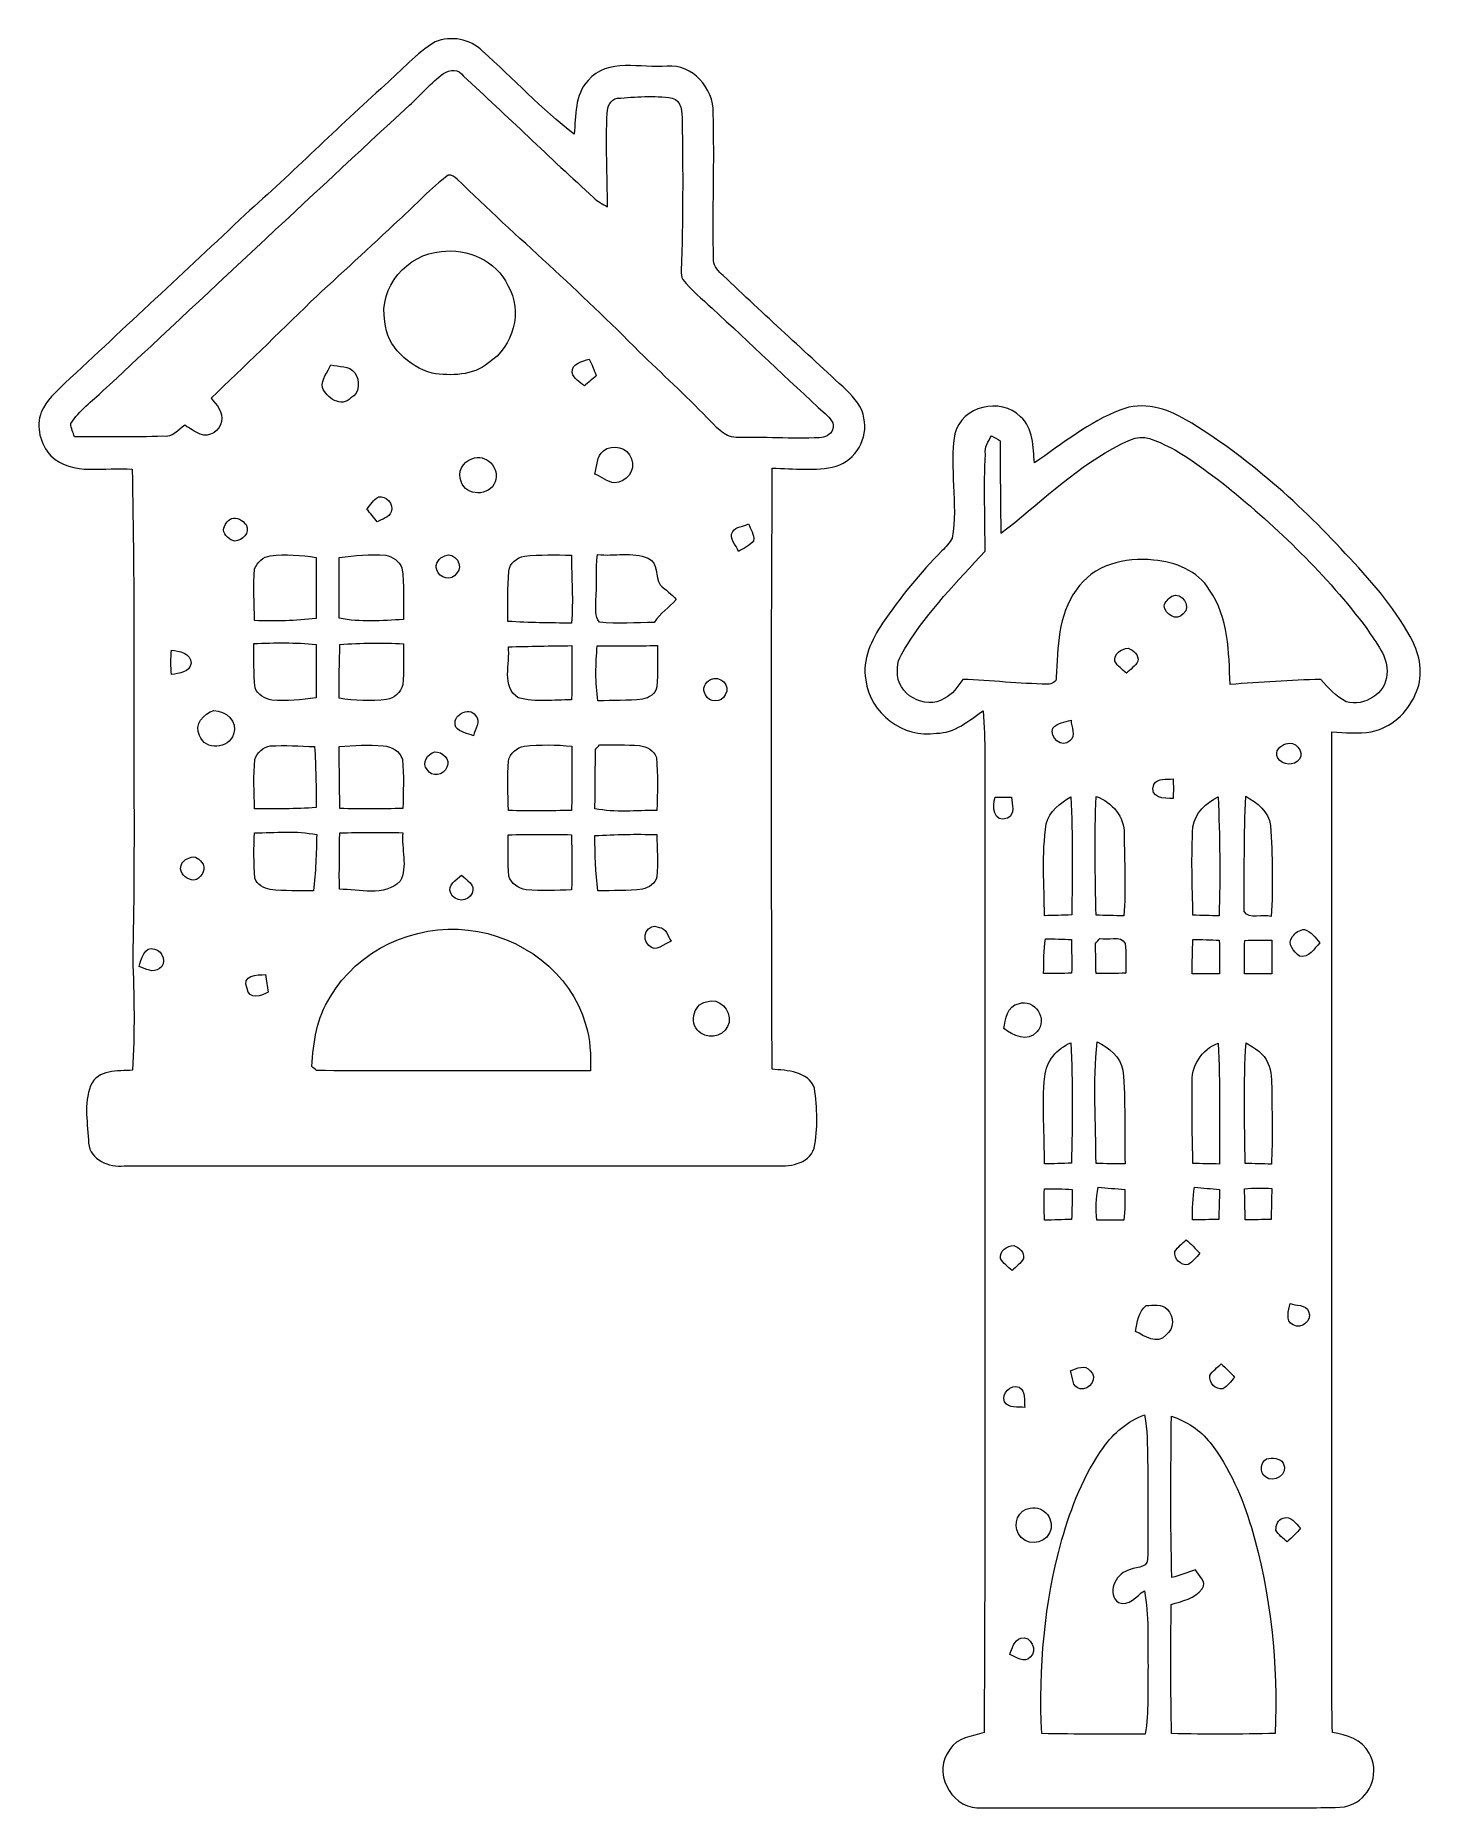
# Model space of a CAD drawing. Header units: centimetres. Extents: x -12.6 to 12.6, y -16.1 to 16.2.
import ezdxf

# ---------------------------------------------------------------- set-up
doc = ezdxf.new("R2010")
doc.units = ezdxf.units.CM
doc.header["$MEASUREMENT"] = 0
doc.layers.add('Layer 1', color=7, linetype='Continuous')

msp = doc.modelspace()

# ---------------------------------------------------------------- linework, layer by layer
at = {"layer": 'Layer 1', "color": 49, "lineweight": 9}
for points, knots in [([(-5.35979, 16.03448), (-5.06769, 16.15054), (-4.7195, 16.09234), (-4.49654, 15.86515), (-4.49654, 15.86515), (-3.93104, 15.37337), (-3.42657, 14.80928), (-2.82755, 14.35702), (-2.82755, 14.35702), (-2.79439, 14.68687), (-2.82508, 15.0721), (-2.57355, 15.33104), (-2.57355, 15.33104), (-2.22501, 15.74591), (-1.60482, 15.55188), (-1.1381, 15.59174), (-1.1381, 15.59174), (-0.67631, 15.63478), (-0.28155, 15.18852), (-0.29919, 14.74331), (-0.29919, 14.74331), (-0.27026, 13.84937), (-0.31225, 12.95438), (-0.29214, 12.06009), (-0.29214, 12.06009), (-0.29602, 11.93873), (-0.1916, 11.85971), (-0.11469, 11.7821), (-0.11469, 11.7821), (0.6258, 11.07548), (1.38639, 10.38967), (2.13463, 9.69118), (2.13463, 9.69118), (2.26904, 9.54901), (2.42215, 9.39309), (2.44472, 9.18953), (2.44472, 9.18953), (2.52445, 8.82335), (2.3015, 8.42646), (1.94202, 8.31323), (1.94202, 8.31323), (1.55925, 8.22116), (1.16626, 8.27478), (0.7782, 8.27901), (0.7782, 8.27901), (0.75386, 4.63375), (0.76338, 0.98815), (0.77326, -2.65676), (0.77326, -2.65676), (1.04137, -2.67228), (1.43472, -2.69344), (1.54514, -2.9993), (1.54514, -2.9993), (1.59065, -3.35702), (1.6164, -3.7359), (1.53738, -4.09115), (1.53738, -4.09115), (1.43966, -4.39912), (1.06818, -4.42452), (0.80184, -4.41218), (0.80184, -4.41218), (-3.13835, -4.41358), (-7.07852, -4.41112), (-11.0187, -4.41358), (-11.0187, -4.41358), (-11.28751, -4.44321), (-11.63888, -4.30493), (-11.66463, -4.0019), (-11.66463, -4.0019), (-11.67698, -3.65935), (-11.75883, -3.28223), (-11.629, -2.95415), (-11.629, -2.95415), (-11.49354, -2.65464), (-11.13653, -2.68992), (-10.86736, -2.67228), (-10.86736, -2.67228), (-10.82185, -1.99423), (-10.83702, -1.31407), (-10.86242, -0.63568), (-10.86242, -0.63568), (-10.81656, 1.23263), (-10.85183, 3.10235), (-10.8409, 4.97137), (-10.8409, 4.97137), (-10.83596, 6.0678), (-10.85289, 7.16424), (-10.87194, 8.26031), (-10.87194, 8.26031), (-11.36654, 8.31253), (-11.9518, 8.12344), (-12.3522, 8.50479), (-12.3522, 8.50479), (-12.54058, 8.71399), (-12.6316, 9.03255), (-12.52506, 9.30029), (-12.52506, 9.30029), (-12.43122, 9.5095), (-12.26153, 9.67072), (-12.09573, 9.82453), (-12.09573, 9.82453), (-11.00247, 10.84759), (-9.90321, 11.86465), (-8.8149, 12.89299), (-8.8149, 12.89299), (-7.94636, 13.65782), (-7.13215, 14.48155), (-6.26855, 15.25167), (-6.26855, 15.25167), (-5.9701, 15.51695), (-5.7041, 15.82564), (-5.35979, 16.03448), (-5.35979, 16.03448), (-5.35979, 16.03448), (-5.35979, 16.03448), (-5.35979, 16.03448)], [0, 0, 0, 0, 0.03333333, 0.03333333, 0.03333333, 0.03333333, 0.06666667, 0.06666667, 0.06666667, 0.06666667, 0.1, 0.1, 0.1, 0.1, 0.13333333, 0.13333333, 0.13333333, 0.13333333, 0.16666667, 0.16666667, 0.16666667, 0.16666667, 0.2, 0.2, 0.2, 0.2, 0.23333333, 0.23333333, 0.23333333, 0.23333333, 0.26666667, 0.26666667, 0.26666667, 0.26666667, 0.3, 0.3, 0.3, 0.3, 0.33333333, 0.33333333, 0.33333333, 0.33333333, 0.36666667, 0.36666667, 0.36666667, 0.36666667, 0.4, 0.4, 0.4, 0.4, 0.43333333, 0.43333333, 0.43333333, 0.43333333, 0.46666667, 0.46666667, 0.46666667, 0.46666667, 0.5, 0.5, 0.5, 0.5, 0.53333333, 0.53333333, 0.53333333, 0.53333333, 0.56666667, 0.56666667, 0.56666667, 0.56666667, 0.6, 0.6, 0.6, 0.6, 0.63333333, 0.63333333, 0.63333333, 0.63333333, 0.66666667, 0.66666667, 0.66666667, 0.66666667, 0.7, 0.7, 0.7, 0.7, 0.73333333, 0.73333333, 0.73333333, 0.73333333, 0.76666667, 0.76666667, 0.76666667, 0.76666667, 0.8, 0.8, 0.8, 0.8, 0.83333333, 0.83333333, 0.83333333, 0.83333333, 0.86666667, 0.86666667, 0.86666667, 0.86666667, 0.9, 0.9, 0.9, 0.9, 0.93333333, 0.93333333, 0.93333333, 0.93333333, 1, 1, 1, 1]), ([(-5.20492, 15.45804), (-5.43599, 15.29294), (-5.61626, 15.06893), (-5.82687, 14.88019), (-5.82687, 14.88019), (-7.692, 13.15934), (-9.53985, 11.41944), (-11.39723, 9.69048), (-11.39723, 9.69048), (-11.60043, 9.4975), (-11.83855, 9.32994), (-11.9899, 9.09005), (-11.9899, 9.09005), (-11.98178, 9.00574), (-11.94756, 8.92707), (-11.92005, 8.84768), (-11.92005, 8.84768), (-11.38418, 8.85686), (-10.84795, 8.83393), (-10.31244, 8.86145), (-10.31244, 8.86145), (-10.13958, 8.82581), (-10.03798, 8.97751), (-9.91486, 9.06042), (-9.91486, 9.06042), (-9.82277, 9.00432), (-9.73459, 8.94047), (-9.63616, 8.89567), (-9.63616, 8.89567), (-9.46118, 8.83393), (-9.27527, 8.95705), (-9.24563, 9.13027), (-9.24563, 9.13027), (-9.20612, 9.29713), (-9.33806, 9.4333), (-9.43437, 9.55148), (-9.43437, 9.55148), (-8.82795, 10.13604), (-8.2194, 10.71882), (-7.61898, 11.30937), (-7.61898, 11.30937), (-7.08311, 11.80855), (-6.54089, 12.30103), (-6.00784, 12.80304), (-6.00784, 12.80304), (-5.70939, 13.07044), (-5.44305, 13.37454), (-5.11849, 13.61195), (-5.11849, 13.61195), (-5.0557, 13.61619), (-5.00348, 13.57527), (-4.95798, 13.53681), (-4.95798, 13.53681), (-3.86648, 12.4753), (-2.70796, 11.484), (-1.64257, 10.39497), (-1.64257, 10.39497), (-1.23088, 9.99528), (-0.80402, 9.61145), (-0.40891, 9.19447), (-0.40891, 9.19447), (-0.25298, 9.05795), (-0.11398, 8.83993), (0.11745, 8.83675), (0.11745, 8.83675), (0.62263, 8.85228), (1.12816, 8.80676), (1.63298, 8.83393), (1.63298, 8.83393), (1.73141, 8.83781), (1.83971, 8.87874), (1.87499, 8.97962), (1.87499, 8.97962), (1.92932, 9.09252), (1.81643, 9.19447), (1.74587, 9.26714), (1.74587, 9.26714), (1.04772, 9.89756), (0.37533, 10.55514), (-0.3193, 11.18908), (-0.3193, 11.18908), (-0.49675, 11.3637), (-0.70206, 11.51187), (-0.84953, 11.71401), (-0.84953, 11.71401), (-0.88128, 11.76022), (-0.8774, 11.81843), (-0.87881, 11.87135), (-0.87881, 11.87135), (-0.84917, 12.78116), (-0.84706, 13.69204), (-0.86328, 14.6022), (-0.86328, 14.6022), (-0.86822, 14.74367), (-0.86364, 14.97121), (-1.04426, 15.01107), (-1.04426, 15.01107), (-1.37305, 15.06364), (-1.71313, 15.03083), (-2.04297, 15.0079), (-2.04297, 15.0079), (-2.16786, 14.98955), (-2.2236, 14.85585), (-2.22783, 14.74331), (-2.22783, 14.74331), (-2.25358, 14.17428), (-2.22571, 13.60419), (-2.21901, 13.03481), (-2.21901, 13.03481), (-2.30931, 13.07926), (-2.3975, 13.13006), (-2.47125, 13.1992), (-2.47125, 13.1992), (-3.27205, 13.92628), (-4.04675, 14.68228), (-4.84438, 15.41253), (-4.84438, 15.41253), (-4.92764, 15.54377), (-5.09237, 15.54094), (-5.20492, 15.45804), (-5.20492, 15.45804), (-5.20492, 15.45804), (-5.20492, 15.45804), (-5.20492, 15.45804)], [0, 0, 0, 0, 0.03125, 0.03125, 0.03125, 0.03125, 0.0625, 0.0625, 0.0625, 0.0625, 0.09375, 0.09375, 0.09375, 0.09375, 0.125, 0.125, 0.125, 0.125, 0.15625, 0.15625, 0.15625, 0.15625, 0.1875, 0.1875, 0.1875, 0.1875, 0.21875, 0.21875, 0.21875, 0.21875, 0.25, 0.25, 0.25, 0.25, 0.28125, 0.28125, 0.28125, 0.28125, 0.3125, 0.3125, 0.3125, 0.3125, 0.34375, 0.34375, 0.34375, 0.34375, 0.375, 0.375, 0.375, 0.375, 0.40625, 0.40625, 0.40625, 0.40625, 0.4375, 0.4375, 0.4375, 0.4375, 0.46875, 0.46875, 0.46875, 0.46875, 0.5, 0.5, 0.5, 0.5, 0.53125, 0.53125, 0.53125, 0.53125, 0.5625, 0.5625, 0.5625, 0.5625, 0.59375, 0.59375, 0.59375, 0.59375, 0.625, 0.625, 0.625, 0.625, 0.65625, 0.65625, 0.65625, 0.65625, 0.6875, 0.6875, 0.6875, 0.6875, 0.71875, 0.71875, 0.71875, 0.71875, 0.75, 0.75, 0.75, 0.75, 0.78125, 0.78125, 0.78125, 0.78125, 0.8125, 0.8125, 0.8125, 0.8125, 0.84375, 0.84375, 0.84375, 0.84375, 0.875, 0.875, 0.875, 0.875, 0.90625, 0.90625, 0.90625, 0.90625, 0.9375, 0.9375, 0.9375, 0.9375, 1, 1, 1, 1]), ([(-5.25149, 12.2206), (-5.8632, 12.17474), (-6.39096, 11.56831), (-6.27419, 10.94884), (-6.27419, 10.94884), (-6.24385, 10.48458), (-5.83463, 10.13392), (-5.41447, 10.00657), (-5.41447, 10.00657), (-5.06663, 9.95365), (-4.67364, 9.96), (-4.38648, 10.19424), (-4.38648, 10.19424), (-3.93598, 10.48705), (-3.75712, 11.1344), (-4.03264, 11.60394), (-4.03264, 11.60394), (-4.24712, 12.05021), (-4.771, 12.28692), (-5.25149, 12.2206), (-5.25149, 12.2206), (-5.25149, 12.2206), (-5.25149, 12.2206), (-5.25149, 12.2206)], [0, 0, 0, 0, 0.14285714, 0.14285714, 0.14285714, 0.14285714, 0.28571429, 0.28571429, 0.28571429, 0.28571429, 0.42857143, 0.42857143, 0.42857143, 0.42857143, 0.57142857, 0.57142857, 0.57142857, 0.57142857, 0.71428571, 0.71428571, 0.71428571, 0.71428571, 1, 1, 1, 1]), ([(-7.25526, 10.15932), (-7.30995, 10.02631), (-7.43518, 9.89862), (-7.40978, 9.7448), (-7.40978, 9.7448), (-7.33499, 9.55924), (-7.06371, 9.37086), (-6.88979, 9.55676), (-6.88979, 9.55676), (-6.72716, 9.63685), (-6.72151, 9.87991), (-6.82135, 10.01327), (-6.82135, 10.01327), (-6.91413, 10.15367), (-7.11874, 10.11734), (-7.25526, 10.15932), (-7.25526, 10.15932), (-7.25526, 10.15932), (-7.25526, 10.15932), (-7.25526, 10.15932)], [0, 0, 0, 0, 0.16666667, 0.16666667, 0.16666667, 0.16666667, 0.33333333, 0.33333333, 0.33333333, 0.33333333, 0.5, 0.5, 0.5, 0.5, 0.66666667, 0.66666667, 0.66666667, 0.66666667, 1, 1, 1, 1]), ([(-2.86636, 10.01891), (-2.83249, 9.90779), (-2.72736, 9.84429), (-2.64199, 9.77514), (-2.64199, 9.77514), (-2.58801, 9.82135), (-2.48006, 9.91343), (-2.42609, 9.95965), (-2.42609, 9.95965), (-2.46348, 10.06372), (-2.50758, 10.16496), (-2.55556, 10.26444), (-2.55556, 10.26444), (-2.6681, 10.22211), (-2.87694, 10.18401), (-2.86636, 10.01891), (-2.86636, 10.01891), (-2.86636, 10.01891), (-2.86636, 10.01891), (-2.86636, 10.01891)], [0, 0, 0, 0, 0.16666667, 0.16666667, 0.16666667, 0.16666667, 0.33333333, 0.33333333, 0.33333333, 0.33333333, 0.5, 0.5, 0.5, 0.5, 0.66666667, 0.66666667, 0.66666667, 0.66666667, 1, 1, 1, 1]), ([(4.10101, 8.90131), (4.22061, 9.41214), (4.93816, 9.57581), (5.29235, 9.21599), (5.29235, 9.21599), (5.53576, 9.01209), (5.51671, 8.65825), (5.54987, 8.37461), (5.54987, 8.37461), (6.0547, 8.72069), (6.53977, 9.12074), (7.11762, 9.34017), (7.11762, 9.34017), (7.51731, 9.5028), (7.95335, 9.36804), (8.30577, 9.15884), (8.30577, 9.15884), (9.42761, 8.4875), (10.40974, 7.60274), (11.28851, 6.6393), (11.28851, 6.6393), (11.72736, 6.17575), (12.14505, 5.68116), (12.44139, 5.11212), (12.44139, 5.11212), (12.57897, 4.81756), (12.62906, 4.45913), (12.47808, 4.15963), (12.47808, 4.15963), (12.33696, 3.8259), (12.03534, 3.55497), (11.67762, 3.48229), (11.67762, 3.48229), (11.43915, 3.45266), (11.19961, 3.46536), (10.96148, 3.483), (10.96148, 3.483), (10.95937, -1.98295), (10.96184, -7.44854), (10.96043, -12.91447), (10.96043, -12.91447), (10.96148, -13.51596), (10.95443, -14.11745), (10.97171, -14.71893), (10.97171, -14.71893), (11.22219, -14.7655), (11.51781, -14.84487), (11.63776, -15.09605), (11.63776, -15.09605), (11.8339, -15.41073), (11.68574, -15.87252), (11.34883, -16.01857), (11.34883, -16.01857), (11.14281, -16.12193), (10.8994, -16.07254), (10.67891, -16.09265), (10.67891, -16.09265), (8.6201, -16.08453), (6.56129, -16.09334), (4.50282, -16.08947), (4.50282, -16.08947), (4.01387, -16.06584), (3.68509, -15.42167), (4.01106, -15.03079), (4.01106, -15.03079), (4.14016, -14.81065), (4.41322, -14.79302), (4.63265, -14.7214), (4.63265, -14.7214), (4.6644, -9.07484), (4.63582, -3.42722), (4.64711, 2.2197), (4.64711, 2.2197), (4.64535, 2.76898), (4.66017, 3.31896), (4.61466, 3.86682), (4.61466, 3.86682), (4.35607, 3.68902), (4.09925, 3.45513), (3.76341, 3.45866), (3.76341, 3.45866), (3.16157, 3.35141), (2.54668, 3.8259), (2.47753, 4.42774), (2.47753, 4.42774), (2.40874, 4.79957), (2.58548, 5.15622), (2.7848, 5.45679), (2.7848, 5.45679), (3.10265, 5.92845), (3.46637, 6.36978), (3.86571, 6.77512), (3.86571, 6.77512), (3.93062, 6.84956), (4.01211, 6.91517), (4.05268, 7.0076), (4.05268, 7.0076), (4.1624, 7.63343), (3.9906, 8.2769), (4.10101, 8.90131), (4.10101, 8.90131), (4.10101, 8.90131), (4.10101, 8.90131), (4.10101, 8.90131)], [0, 0, 0, 0, 0.03703704, 0.03703704, 0.03703704, 0.03703704, 0.07407407, 0.07407407, 0.07407407, 0.07407407, 0.11111111, 0.11111111, 0.11111111, 0.11111111, 0.14814815, 0.14814815, 0.14814815, 0.14814815, 0.18518519, 0.18518519, 0.18518519, 0.18518519, 0.22222222, 0.22222222, 0.22222222, 0.22222222, 0.25925926, 0.25925926, 0.25925926, 0.25925926, 0.2962963, 0.2962963, 0.2962963, 0.2962963, 0.33333333, 0.33333333, 0.33333333, 0.33333333, 0.37037037, 0.37037037, 0.37037037, 0.37037037, 0.40740741, 0.40740741, 0.40740741, 0.40740741, 0.44444444, 0.44444444, 0.44444444, 0.44444444, 0.48148148, 0.48148148, 0.48148148, 0.48148148, 0.51851852, 0.51851852, 0.51851852, 0.51851852, 0.55555556, 0.55555556, 0.55555556, 0.55555556, 0.59259259, 0.59259259, 0.59259259, 0.59259259, 0.62962963, 0.62962963, 0.62962963, 0.62962963, 0.66666667, 0.66666667, 0.66666667, 0.66666667, 0.7037037, 0.7037037, 0.7037037, 0.7037037, 0.74074074, 0.74074074, 0.74074074, 0.74074074, 0.77777778, 0.77777778, 0.77777778, 0.77777778, 0.81481481, 0.81481481, 0.81481481, 0.81481481, 0.85185185, 0.85185185, 0.85185185, 0.85185185, 0.88888889, 0.88888889, 0.88888889, 0.88888889, 0.92592593, 0.92592593, 0.92592593, 0.92592593, 1, 1, 1, 1]), ([(-2.29697, 8.59721), (-2.42008, 8.49456), (-2.41268, 8.31112), (-2.45008, 8.17142), (-2.45008, 8.17142), (-2.33225, 8.11638), (-2.22324, 8.02889), (-2.09166, 8.00949), (-2.09166, 8.00949), (-1.88175, 8.02113), (-1.69619, 8.23421), (-1.78756, 8.4494), (-1.78756, 8.4494), (-1.84189, 8.66248), (-2.13434, 8.72174), (-2.29697, 8.59721), (-2.29697, 8.59721), (-2.29697, 8.59721), (-2.29697, 8.59721), (-2.29697, 8.59721)], [0, 0, 0, 0, 0.16666667, 0.16666667, 0.16666667, 0.16666667, 0.33333333, 0.33333333, 0.33333333, 0.33333333, 0.5, 0.5, 0.5, 0.5, 0.66666667, 0.66666667, 0.66666667, 0.66666667, 1, 1, 1, 1]), ([(4.76882, 8.86745), (4.70603, 8.76725), (4.63582, 8.66248), (4.65523, 8.53442), (4.65523, 8.53442), (4.62489, 7.94599), (4.65205, 7.3565), (4.64888, 6.76736), (4.64888, 6.76736), (4.1437, 6.22232), (3.62194, 5.68292), (3.22295, 5.05251), (3.22295, 5.05251), (3.14428, 4.90646), (3.02822, 4.76323), (3.05856, 4.58402), (3.05856, 4.58402), (3.02222, 4.1695), (3.56303, 3.8707), (3.90663, 4.08731), (3.90663, 4.08731), (4.0615, 4.15716), (4.14863, 4.30532), (4.24283, 4.43726), (4.24283, 4.43726), (4.75859, 4.41821), (5.27153, 4.35648), (5.78765, 4.35119), (5.78765, 4.35119), (5.86067, 4.34907), (5.9538, 4.38893), (5.94534, 4.47607), (5.94534, 4.47607), (5.97532, 5.01511), (5.97356, 5.60566), (6.30799, 6.06251), (6.30799, 6.06251), (6.60856, 6.51654), (7.20052, 6.67317), (7.71769, 6.60544), (7.71769, 6.60544), (8.10645, 6.57369), (8.52732, 6.41282), (8.73369, 6.06145), (8.73369, 6.06145), (9.08435, 5.56509), (9.08506, 4.92762), (9.10974, 4.34625), (9.10974, 4.34625), (9.65938, 4.38011), (10.20936, 4.4288), (10.7604, 4.4362), (10.7604, 4.4362), (10.89587, 4.28345), (11.03557, 4.12294), (11.22183, 4.03051), (11.22183, 4.03051), (11.55027, 3.9342), (11.94397, 4.18079), (11.96373, 4.52722), (11.96373, 4.52722), (11.99406, 4.85072), (11.75876, 5.10789), (11.59684, 5.36013), (11.59684, 5.36013), (10.8687, 6.33662), (9.98075, 7.18364), (9.04131, 7.95375), (9.04131, 7.95375), (8.60458, 8.28219), (8.16819, 8.64026), (7.64396, 8.8184), (7.64396, 8.8184), (7.40654, 8.89708), (7.1783, 8.73904), (6.97615, 8.63672), (6.97615, 8.63672), (6.2205, 8.22857), (5.6162, 7.6105), (4.93886, 7.0965), (4.93886, 7.0965), (4.92263, 7.65707), (4.92898, 8.21763), (4.9265, 8.77819), (4.9265, 8.77819), (4.8736, 8.80783), (4.82102, 8.83781), (4.76882, 8.86745), (4.76882, 8.86745), (4.76882, 8.86745), (4.76882, 8.86745), (4.76882, 8.86745)], [0, 0, 0, 0, 0.04166667, 0.04166667, 0.04166667, 0.04166667, 0.08333333, 0.08333333, 0.08333333, 0.08333333, 0.125, 0.125, 0.125, 0.125, 0.16666667, 0.16666667, 0.16666667, 0.16666667, 0.20833333, 0.20833333, 0.20833333, 0.20833333, 0.25, 0.25, 0.25, 0.25, 0.29166667, 0.29166667, 0.29166667, 0.29166667, 0.33333333, 0.33333333, 0.33333333, 0.33333333, 0.375, 0.375, 0.375, 0.375, 0.41666667, 0.41666667, 0.41666667, 0.41666667, 0.45833333, 0.45833333, 0.45833333, 0.45833333, 0.5, 0.5, 0.5, 0.5, 0.54166667, 0.54166667, 0.54166667, 0.54166667, 0.58333333, 0.58333333, 0.58333333, 0.58333333, 0.625, 0.625, 0.625, 0.625, 0.66666667, 0.66666667, 0.66666667, 0.66666667, 0.70833333, 0.70833333, 0.70833333, 0.70833333, 0.75, 0.75, 0.75, 0.75, 0.79166667, 0.79166667, 0.79166667, 0.79166667, 0.83333333, 0.83333333, 0.83333333, 0.83333333, 0.875, 0.875, 0.875, 0.875, 0.91666667, 0.91666667, 0.91666667, 0.91666667, 1, 1, 1, 1]), ([(-4.68881, 8.45187), (-4.84438, 8.40425), (-4.96856, 8.18941), (-4.88213, 8.03912), (-4.88213, 8.03912), (-4.80593, 7.75972), (-4.3579, 7.76537), (-4.26652, 8.02889), (-4.26652, 8.02889), (-4.17092, 8.28006), (-4.43163, 8.55524), (-4.68881, 8.45187), (-4.68881, 8.45187), (-4.68881, 8.45187), (-4.68881, 8.45187), (-4.68881, 8.45187)], [0, 0, 0, 0, 0.2, 0.2, 0.2, 0.2, 0.4, 0.4, 0.4, 0.4, 0.6, 0.6, 0.6, 0.6, 1, 1, 1, 1]), ([(-6.59839, 7.53042), (-6.55183, 7.47397), (-6.45869, 7.36109), (-6.41177, 7.30499), (-6.41177, 7.30499), (-6.3197, 7.3505), (-6.1987, 7.38014), (-6.15742, 7.48632), (-6.15742, 7.48632), (-6.1098, 7.62532), (-6.24597, 7.78265), (-6.39061, 7.7562), (-6.39061, 7.7562), (-6.48409, 7.70787), (-6.53807, 7.61226), (-6.59839, 7.53042), (-6.59839, 7.53042), (-6.59839, 7.53042), (-6.59839, 7.53042), (-6.59839, 7.53042)], [0, 0, 0, 0, 0.16666667, 0.16666667, 0.16666667, 0.16666667, 0.33333333, 0.33333333, 0.33333333, 0.33333333, 0.5, 0.5, 0.5, 0.5, 0.66666667, 0.66666667, 0.66666667, 0.66666667, 1, 1, 1, 1]), ([(-9.06606, 7.36109), (-9.14933, 7.32934), (-9.19484, 7.24114), (-9.21071, 7.15824), (-9.21071, 7.15824), (-9.19378, 7.05523), (-9.10523, 6.97056), (-9.00363, 6.9508), (-9.00363, 6.9508), (-8.86675, 6.97056), (-8.71893, 7.0905), (-8.79973, 7.25349), (-8.79973, 7.25349), (-8.86146, 7.33004), (-8.96553, 7.3946), (-9.06606, 7.36109), (-9.06606, 7.36109), (-9.06606, 7.36109), (-9.06606, 7.36109), (-9.06606, 7.36109)], [0, 0, 0, 0, 0.16666667, 0.16666667, 0.16666667, 0.16666667, 0.33333333, 0.33333333, 0.33333333, 0.33333333, 0.5, 0.5, 0.5, 0.5, 0.66666667, 0.66666667, 0.66666667, 0.66666667, 1, 1, 1, 1]), ([(0.05642, 7.12472), (-0.02685, 7.00231), (0.12909, 6.87954), (0.16084, 6.76489), (0.16084, 6.76489), (0.2575, 6.82063), (0.36827, 6.86614), (0.4353, 6.95962), (0.4353, 6.95962), (0.45576, 7.06934), (0.38133, 7.16988), (0.34569, 7.26901), (0.34569, 7.26901), (0.25891, 7.21574), (0.11991, 7.21856), (0.05642, 7.12472), (0.05642, 7.12472), (0.05642, 7.12472), (0.05642, 7.12472), (0.05642, 7.12472)], [0, 0, 0, 0, 0.16666667, 0.16666667, 0.16666667, 0.16666667, 0.33333333, 0.33333333, 0.33333333, 0.33333333, 0.5, 0.5, 0.5, 0.5, 0.66666667, 0.66666667, 0.66666667, 0.66666667, 1, 1, 1, 1]), ([(-8.3577, 6.68552), (-8.48716, 6.66823), (-8.59335, 6.56381), (-8.6445, 6.44845), (-8.6445, 6.44845), (-8.6706, 6.13518), (-8.65225, 5.8198), (-8.6438, 5.50547), (-8.6438, 5.50547), (-8.27021, 5.49807), (-7.89485, 5.49665), (-7.52373, 5.54675), (-7.52373, 5.54675), (-7.52302, 5.91611), (-7.52302, 6.28547), (-7.52267, 6.65482), (-7.52267, 6.65482), (-7.79819, 6.69998), (-8.08006, 6.71691), (-8.3577, 6.68552), (-8.3577, 6.68552), (-8.3577, 6.68552), (-8.3577, 6.68552), (-8.3577, 6.68552)], [0, 0, 0, 0, 0.14285714, 0.14285714, 0.14285714, 0.14285714, 0.28571429, 0.28571429, 0.28571429, 0.28571429, 0.42857143, 0.42857143, 0.42857143, 0.42857143, 0.57142857, 0.57142857, 0.57142857, 0.57142857, 0.71428571, 0.71428571, 0.71428571, 0.71428571, 1, 1, 1, 1]), ([(-7.10322, 6.65306), (-7.10322, 6.28547), (-7.10286, 5.91787), (-7.10357, 5.54992), (-7.10357, 5.54992), (-6.71975, 5.47126), (-6.32287, 5.50477), (-5.93446, 5.52629), (-5.93446, 5.52629), (-5.93835, 5.83956), (-5.9193, 6.15529), (-5.96163, 6.46609), (-5.96163, 6.46609), (-6.01066, 6.58533), (-6.13343, 6.66964), (-6.25796, 6.69504), (-6.25796, 6.69504), (-6.54018, 6.71585), (-6.82346, 6.69292), (-7.10322, 6.65306), (-7.10322, 6.65306), (-7.10322, 6.65306), (-7.10322, 6.65306), (-7.10322, 6.65306)], [0, 0, 0, 0, 0.14285714, 0.14285714, 0.14285714, 0.14285714, 0.28571429, 0.28571429, 0.28571429, 0.28571429, 0.42857143, 0.42857143, 0.42857143, 0.42857143, 0.57142857, 0.57142857, 0.57142857, 0.57142857, 0.71428571, 0.71428571, 0.71428571, 0.71428571, 1, 1, 1, 1]), ([(-5.1834, 6.68728), (-5.28112, 6.64671), (-5.37037, 6.53947), (-5.32839, 6.42869), (-5.32839, 6.42869), (-5.28853, 6.2703), (-5.05392, 6.21879), (-4.96644, 6.36555), (-4.96644, 6.36555), (-4.82321, 6.50454), (-5.0049, 6.76172), (-5.1834, 6.68728), (-5.1834, 6.68728), (-5.1834, 6.68728), (-5.1834, 6.68728), (-5.1834, 6.68728)], [0, 0, 0, 0, 0.2, 0.2, 0.2, 0.2, 0.4, 0.4, 0.4, 0.4, 0.6, 0.6, 0.6, 0.6, 1, 1, 1, 1]), ([(-3.7349, 6.67952), (-3.87071, 6.65482), (-3.99736, 6.54864), (-4.01712, 6.40717), (-4.01712, 6.40717), (-4.04569, 6.10308), (-4.03405, 5.79652), (-4.03511, 5.49136), (-4.03511, 5.49136), (-3.64988, 5.46702), (-3.26358, 5.46244), (-2.87729, 5.46067), (-2.87729, 5.46067), (-2.83955, 5.8706), (-2.87941, 6.2837), (-2.8787, 6.69434), (-2.8787, 6.69434), (-3.1641, 6.70351), (-3.45091, 6.70915), (-3.7349, 6.67952), (-3.7349, 6.67952), (-3.7349, 6.67952), (-3.7349, 6.67952), (-3.7349, 6.67952)], [0, 0, 0, 0, 0.14285714, 0.14285714, 0.14285714, 0.14285714, 0.28571429, 0.28571429, 0.28571429, 0.28571429, 0.42857143, 0.42857143, 0.42857143, 0.42857143, 0.57142857, 0.57142857, 0.57142857, 0.57142857, 0.71428571, 0.71428571, 0.71428571, 0.71428571, 1, 1, 1, 1]), ([(-2.40175, 6.70739), (-2.44338, 6.42975), (-2.40386, 6.14718), (-2.4342, 5.86813), (-2.4342, 5.86813), (-2.43315, 5.7369), (-2.45325, 5.58661), (-2.36788, 5.47514), (-2.36788, 5.47514), (-2.03803, 5.43562), (-1.70254, 5.47372), (-1.37093, 5.47443), (-1.37093, 5.47443), (-1.2651, 5.63918), (-1.1, 5.74819), (-0.96912, 5.89036), (-0.96912, 5.89036), (-1.05766, 5.98878), (-1.16526, 6.06604), (-1.26191, 6.15459), (-1.26191, 6.15459), (-1.36211, 6.30487), (-1.28909, 6.55534), (-1.48276, 6.6393), (-1.48276, 6.6393), (-1.76781, 6.76771), (-2.10083, 6.67387), (-2.40175, 6.70739), (-2.40175, 6.70739), (-2.40175, 6.70739), (-2.40175, 6.70739), (-2.40175, 6.70739)], [0, 0, 0, 0, 0.11111111, 0.11111111, 0.11111111, 0.11111111, 0.22222222, 0.22222222, 0.22222222, 0.22222222, 0.33333333, 0.33333333, 0.33333333, 0.33333333, 0.44444444, 0.44444444, 0.44444444, 0.44444444, 0.55555556, 0.55555556, 0.55555556, 0.55555556, 0.66666667, 0.66666667, 0.66666667, 0.66666667, 0.77777778, 0.77777778, 0.77777778, 0.77777778, 1, 1, 1, 1]), ([(8.04578, 5.94927), (7.98263, 5.90905), (7.92829, 5.84873), (7.90749, 5.77535), (7.90749, 5.77535), (7.91595, 5.61836), (8.13996, 5.48678), (8.25674, 5.6293), (8.25674, 5.6293), (8.41584, 5.75524), (8.23521, 6.04134), (8.04578, 5.94927), (8.04578, 5.94927), (8.04578, 5.94927), (8.04578, 5.94927), (8.04578, 5.94927)], [0, 0, 0, 0, 0.2, 0.2, 0.2, 0.2, 0.4, 0.4, 0.4, 0.4, 0.6, 0.6, 0.6, 0.6, 1, 1, 1, 1]), ([(-10.15757, 4.96996), (-10.17027, 4.82144), (-10.16886, 4.67185), (-10.15474, 4.52334), (-10.15474, 4.52334), (-10.02104, 4.54732), (-9.82031, 4.55968), (-9.79985, 4.73183), (-9.79985, 4.73183), (-9.79844, 4.91174), (-10.02245, 4.95585), (-10.15757, 4.96996), (-10.15757, 4.96996), (-10.15757, 4.96996), (-10.15757, 4.96996), (-10.15757, 4.96996)], [0, 0, 0, 0, 0.2, 0.2, 0.2, 0.2, 0.4, 0.4, 0.4, 0.4, 0.6, 0.6, 0.6, 0.6, 1, 1, 1, 1]), ([(-8.65685, 5.0899), (-8.65579, 4.82038), (-8.66214, 4.55015), (-8.63391, 4.28134), (-8.63391, 4.28134), (-8.58735, 4.15751), (-8.45823, 4.07955), (-8.33124, 4.06191), (-8.33124, 4.06191), (-8.06171, 4.03968), (-7.79008, 4.06191), (-7.52338, 4.10318), (-7.52338, 4.10318), (-7.52267, 4.42562), (-7.52232, 4.74735), (-7.52373, 5.06944), (-7.52373, 5.06944), (-7.89979, 5.11283), (-8.27938, 5.10296), (-8.65685, 5.0899), (-8.65685, 5.0899), (-8.65685, 5.0899), (-8.65685, 5.0899), (-8.65685, 5.0899)], [0, 0, 0, 0, 0.14285714, 0.14285714, 0.14285714, 0.14285714, 0.28571429, 0.28571429, 0.28571429, 0.28571429, 0.42857143, 0.42857143, 0.42857143, 0.42857143, 0.57142857, 0.57142857, 0.57142857, 0.57142857, 0.71428571, 0.71428571, 0.71428571, 0.71428571, 1, 1, 1, 1]), ([(-7.09016, 5.07085), (-7.10216, 4.74559), (-7.10533, 4.41998), (-7.10639, 4.09401), (-7.10639, 4.09401), (-6.82064, 4.05097), (-6.52819, 4.03651), (-6.24103, 4.07179), (-6.24103, 4.07179), (-6.10203, 4.08978), (-5.97821, 4.20371), (-5.94575, 4.33919), (-5.94575, 4.33919), (-5.92635, 4.58683), (-5.93482, 4.83589), (-5.93341, 5.08391), (-5.93341, 5.08391), (-6.31899, 5.10684), (-6.70564, 5.10225), (-7.09016, 5.07085), (-7.09016, 5.07085), (-7.09016, 5.07085), (-7.09016, 5.07085), (-7.09016, 5.07085)], [0, 0, 0, 0, 0.14285714, 0.14285714, 0.14285714, 0.14285714, 0.28571429, 0.28571429, 0.28571429, 0.28571429, 0.42857143, 0.42857143, 0.42857143, 0.42857143, 0.57142857, 0.57142857, 0.57142857, 0.57142857, 0.71428571, 0.71428571, 0.71428571, 0.71428571, 1, 1, 1, 1]), ([(-4.02594, 5.03028), (-3.98607, 4.72865), (-4.16176, 4.30074), (-3.84426, 4.10212), (-3.84426, 4.10212), (-3.52993, 4.01181), (-3.19797, 4.06755), (-2.87623, 4.06297), (-2.87623, 4.06297), (-2.86812, 4.39211), (-2.86812, 4.72159), (-2.87024, 5.05039), (-2.87024, 5.05039), (-3.25547, 5.04581), (-3.64106, 5.0391), (-4.02594, 5.03028), (-4.02594, 5.03028), (-4.02594, 5.03028), (-4.02594, 5.03028), (-4.02594, 5.03028)], [0, 0, 0, 0, 0.16666667, 0.16666667, 0.16666667, 0.16666667, 0.33333333, 0.33333333, 0.33333333, 0.33333333, 0.5, 0.5, 0.5, 0.5, 0.66666667, 0.66666667, 0.66666667, 0.66666667, 1, 1, 1, 1]), ([(-2.4095, 5.05004), (-2.43526, 4.71772), (-2.44796, 4.37835), (-2.39574, 4.04815), (-2.39574, 4.04815), (-2.12552, 4.05274), (-1.85424, 4.04639), (-1.58542, 4.07814), (-1.58542, 4.07814), (-1.46548, 4.09542), (-1.342, 4.17585), (-1.32436, 4.30391), (-1.32436, 4.30391), (-1.30496, 4.55333), (-1.31378, 4.80345), (-1.31308, 5.05286), (-1.31308, 5.05286), (-1.67855, 5.04545), (-2.04438, 5.04898), (-2.4095, 5.05004), (-2.4095, 5.05004), (-2.4095, 5.05004), (-2.4095, 5.05004), (-2.4095, 5.05004)], [0, 0, 0, 0, 0.14285714, 0.14285714, 0.14285714, 0.14285714, 0.28571429, 0.28571429, 0.28571429, 0.28571429, 0.42857143, 0.42857143, 0.42857143, 0.42857143, 0.57142857, 0.57142857, 0.57142857, 0.57142857, 0.71428571, 0.71428571, 0.71428571, 0.71428571, 1, 1, 1, 1]), ([(7.01214, 4.76605), (7.06223, 4.67786), (7.1476, 4.61789), (7.22133, 4.55051), (7.22133, 4.55051), (7.29471, 4.61789), (7.38008, 4.67786), (7.43053, 4.76605), (7.43053, 4.76605), (7.45099, 4.87824), (7.35186, 4.97172), (7.25308, 5.00241), (7.25308, 5.00241), (7.13243, 4.99924), (6.98533, 4.90293), (7.01214, 4.76605), (7.01214, 4.76605), (7.01214, 4.76605), (7.01214, 4.76605), (7.01214, 4.76605)], [0, 0, 0, 0, 0.16666667, 0.16666667, 0.16666667, 0.16666667, 0.33333333, 0.33333333, 0.33333333, 0.33333333, 0.5, 0.5, 0.5, 0.5, 0.66666667, 0.66666667, 0.66666667, 0.66666667, 1, 1, 1, 1]), ([(-0.34999, 4.43444), (-0.44877, 4.38258), (-0.50945, 4.25735), (-0.43748, 4.15786), (-0.43748, 4.15786), (-0.38068, 4.00687), (-0.13515, 4.00476), (-0.078, 4.15822), (-0.078, 4.15822), (0.03702, 4.31802), (-0.18031, 4.5244), (-0.34999, 4.43444), (-0.34999, 4.43444), (-0.34999, 4.43444), (-0.34999, 4.43444), (-0.34999, 4.43444)], [0, 0, 0, 0, 0.2, 0.2, 0.2, 0.2, 0.4, 0.4, 0.4, 0.4, 0.6, 0.6, 0.6, 0.6, 1, 1, 1, 1]), ([(-9.38357, 3.86823), (-9.56737, 3.82555), (-9.75752, 3.60682), (-9.64357, 3.41738), (-9.64357, 3.41738), (-9.55254, 3.13304), (-9.10558, 3.16867), (-9.02903, 3.44278), (-9.02903, 3.44278), (-8.93484, 3.66821), (-9.18073, 3.87564), (-9.38357, 3.86823), (-9.38357, 3.86823), (-9.38357, 3.86823), (-9.38357, 3.86823), (-9.38357, 3.86823)], [0, 0, 0, 0, 0.2, 0.2, 0.2, 0.2, 0.4, 0.4, 0.4, 0.4, 0.6, 0.6, 0.6, 0.6, 1, 1, 1, 1]), ([(-4.97985, 3.56978), (-4.904, 3.47101), (-4.771, 3.44949), (-4.66057, 3.41244), (-4.66057, 3.41244), (-4.62778, 3.52851), (-4.52618, 3.66891), (-4.62071, 3.7811), (-4.62071, 3.7811), (-4.73714, 3.95713), (-5.07404, 3.77863), (-4.97985, 3.56978), (-4.97985, 3.56978), (-4.97985, 3.56978), (-4.97985, 3.56978), (-4.97985, 3.56978)], [0, 0, 0, 0, 0.2, 0.2, 0.2, 0.2, 0.4, 0.4, 0.4, 0.4, 0.6, 0.6, 0.6, 0.6, 1, 1, 1, 1]), ([(5.88395, 3.5525), (5.8074, 3.37964), (6.05435, 3.17714), (6.19263, 3.32037), (6.19263, 3.32037), (6.30976, 3.41103), (6.21768, 3.57261), (6.21415, 3.69467), (6.21415, 3.69467), (6.09915, 3.65974), (5.96686, 3.64775), (5.88395, 3.5525), (5.88395, 3.5525), (5.88395, 3.5525), (5.88395, 3.5525), (5.88395, 3.5525)], [0, 0, 0, 0, 0.2, 0.2, 0.2, 0.2, 0.4, 0.4, 0.4, 0.4, 0.6, 0.6, 0.6, 0.6, 1, 1, 1, 1]), ([(-8.3577, 3.22512), (-8.48962, 3.21595), (-8.59476, 3.10094), (-8.63745, 2.98241), (-8.63745, 2.98241), (-8.66708, 2.68396), (-8.65225, 2.38374), (-8.64521, 2.08424), (-8.64521, 2.08424), (-8.27125, 2.07471), (-7.89697, 2.08212), (-7.52338, 2.10434), (-7.52338, 2.10434), (-7.52338, 2.47441), (-7.52796, 2.84482), (-7.5523, 3.21383), (-7.5523, 3.21383), (-7.82041, 3.22759), (-8.08958, 3.24135), (-8.3577, 3.22512), (-8.3577, 3.22512), (-8.3577, 3.22512), (-8.3577, 3.22512), (-8.3577, 3.22512)], [0, 0, 0, 0, 0.14285714, 0.14285714, 0.14285714, 0.14285714, 0.28571429, 0.28571429, 0.28571429, 0.28571429, 0.42857143, 0.42857143, 0.42857143, 0.42857143, 0.57142857, 0.57142857, 0.57142857, 0.57142857, 0.71428571, 0.71428571, 0.71428571, 0.71428571, 1, 1, 1, 1]), ([(-7.10216, 3.21771), (-7.10251, 2.84094), (-7.1011, 2.46382), (-7.09016, 2.08671), (-7.09016, 2.08671), (-6.70881, 2.07824), (-6.32711, 2.07894), (-5.9454, 2.08847), (-5.9454, 2.08847), (-5.93905, 2.38621), (-5.92423, 2.68537), (-5.95493, 2.9817), (-5.95493, 2.9817), (-5.99232, 3.13551), (-6.15636, 3.21348), (-6.30135, 3.229), (-6.30135, 3.229), (-6.56805, 3.25122), (-6.83581, 3.23429), (-7.10216, 3.21771), (-7.10216, 3.21771), (-7.10216, 3.21771), (-7.10216, 3.21771), (-7.10216, 3.21771)], [0, 0, 0, 0, 0.14285714, 0.14285714, 0.14285714, 0.14285714, 0.28571429, 0.28571429, 0.28571429, 0.28571429, 0.42857143, 0.42857143, 0.42857143, 0.42857143, 0.57142857, 0.57142857, 0.57142857, 0.57142857, 0.71428571, 0.71428571, 0.71428571, 0.71428571, 1, 1, 1, 1]), ([(-3.7349, 3.22335), (-3.86683, 3.19478), (-3.99913, 3.0953), (-4.02241, 2.9563), (-4.02241, 2.9563), (-4.04499, 2.65538), (-4.03193, 2.35305), (-4.02311, 2.05143), (-4.02311, 2.05143), (-3.64106, 2.04296), (-3.25865, 2.04367), (-2.87623, 2.05354), (-2.87623, 2.05354), (-2.86706, 2.44301), (-2.86741, 2.83248), (-2.86812, 3.22159), (-2.86812, 3.22159), (-3.15599, 3.24946), (-3.44738, 3.25299), (-3.7349, 3.22335), (-3.7349, 3.22335), (-3.7349, 3.22335), (-3.7349, 3.22335), (-3.7349, 3.22335)], [0, 0, 0, 0, 0.14285714, 0.14285714, 0.14285714, 0.14285714, 0.28571429, 0.28571429, 0.28571429, 0.28571429, 0.42857143, 0.42857143, 0.42857143, 0.42857143, 0.57142857, 0.57142857, 0.57142857, 0.57142857, 0.71428571, 0.71428571, 0.71428571, 0.71428571, 1, 1, 1, 1]), ([(-2.36576, 3.24382), (-2.39011, 3.217), (-2.41479, 3.18984), (-2.43879, 3.16268), (-2.43879, 3.16268), (-2.44514, 2.80355), (-2.4476, 2.44407), (-2.44936, 2.08459), (-2.44936, 2.08459), (-2.07931, 2.0098), (-1.6976, 2.05213), (-1.3226, 2.05249), (-1.3226, 2.05249), (-1.31484, 2.37422), (-1.30179, 2.69701), (-1.33248, 3.01769), (-1.33248, 3.01769), (-1.36952, 3.14821), (-1.51416, 3.21101), (-1.63693, 3.23253), (-1.63693, 3.23253), (-1.87964, 3.25158), (-2.12305, 3.24452), (-2.36576, 3.24382), (-2.36576, 3.24382), (-2.36576, 3.24382), (-2.36576, 3.24382), (-2.36576, 3.24382)], [0, 0, 0, 0, 0.125, 0.125, 0.125, 0.125, 0.25, 0.25, 0.25, 0.25, 0.375, 0.375, 0.375, 0.375, 0.5, 0.5, 0.5, 0.5, 0.625, 0.625, 0.625, 0.625, 0.75, 0.75, 0.75, 0.75, 1, 1, 1, 1]), ([(10.12574, 3.26745), (10.02556, 3.229), (9.90596, 3.14045), (9.97864, 3.0064), (9.97864, 3.0064), (10.06718, 2.87199), (10.27286, 2.85259), (10.3727, 2.98523), (10.3727, 2.98523), (10.46371, 3.12846), (10.28274, 3.33025), (10.12574, 3.26745), (10.12574, 3.26745), (10.12574, 3.26745), (10.12574, 3.26745), (10.12574, 3.26745)], [0, 0, 0, 0, 0.2, 0.2, 0.2, 0.2, 0.4, 0.4, 0.4, 0.4, 0.6, 0.6, 0.6, 0.6, 1, 1, 1, 1]), ([(-5.36614, 3.1207), (-5.49914, 3.08859), (-5.60285, 2.91362), (-5.50408, 2.79508), (-5.50408, 2.79508), (-5.42999, 2.65044), (-5.18834, 2.68502), (-5.14601, 2.84165), (-5.14601, 2.84165), (-5.06663, 2.98382), (-5.23067, 3.12422), (-5.36614, 3.1207), (-5.36614, 3.1207), (-5.36614, 3.1207), (-5.36614, 3.1207), (-5.36614, 3.1207)], [0, 0, 0, 0, 0.2, 0.2, 0.2, 0.2, 0.4, 0.4, 0.4, 0.4, 0.6, 0.6, 0.6, 0.6, 1, 1, 1, 1]), ([(7.72122, 2.52732), (7.63161, 2.27227), (7.91419, 2.2705), (8.07435, 2.27015), (8.07435, 2.27015), (8.07647, 2.38939), (8.07647, 2.50898), (8.07435, 2.62787), (8.07435, 2.62787), (7.95229, 2.61164), (7.79566, 2.64833), (7.72122, 2.52732), (7.72122, 2.52732), (7.72122, 2.52732), (7.72122, 2.52732), (7.72122, 2.52732)], [0, 0, 0, 0, 0.2, 0.2, 0.2, 0.2, 0.4, 0.4, 0.4, 0.4, 0.6, 0.6, 0.6, 0.6, 1, 1, 1, 1]), ([(4.83373, 2.29449), (4.77553, 2.13327), (4.79563, 1.81648), (5.05704, 1.91173), (5.05704, 1.91173), (5.20697, 1.98546), (5.13853, 2.16044), (5.12901, 2.29237), (5.12901, 2.29237), (5.05528, 2.29273), (4.90745, 2.29379), (4.83373, 2.29449), (4.83373, 2.29449), (4.83373, 2.29449), (4.83373, 2.29449), (4.83373, 2.29449)], [0, 0, 0, 0, 0.2, 0.2, 0.2, 0.2, 0.4, 0.4, 0.4, 0.4, 0.6, 0.6, 0.6, 0.6, 1, 1, 1, 1]), ([(5.76401, 1.80907), (5.67758, 1.25556), (5.72767, 0.695), (5.7312, 0.13761), (5.7312, 0.13761), (5.89595, 0.14149), (6.05999, 0.14678), (6.2258, 0.15137), (6.2258, 0.15137), (6.2385, 0.86821), (6.24837, 1.58576), (6.20992, 2.3019), (6.20992, 2.3019), (6.0233, 2.18442), (5.81199, 2.03908), (5.76401, 1.80907), (5.76401, 1.80907), (5.76401, 1.80907), (5.76401, 1.80907), (5.76401, 1.80907)], [0, 0, 0, 0, 0.16666667, 0.16666667, 0.16666667, 0.16666667, 0.33333333, 0.33333333, 0.33333333, 0.33333333, 0.5, 0.5, 0.5, 0.5, 0.66666667, 0.66666667, 0.66666667, 0.66666667, 1, 1, 1, 1]), ([(6.67418, 2.30754), (6.63537, 1.58823), (6.6576, 0.8668), (6.66853, 0.14678), (6.66853, 0.14678), (6.83822, 0.14114), (7.00649, 0.13972), (7.17759, 0.13514), (7.17759, 0.13514), (7.21005, 0.62903), (7.18817, 1.12609), (7.17935, 1.62033), (7.17935, 1.62033), (7.19523, 1.93783), (6.95781, 2.19959), (6.67418, 2.30754), (6.67418, 2.30754), (6.67418, 2.30754), (6.67418, 2.30754), (6.67418, 2.30754)], [0, 0, 0, 0, 0.16666667, 0.16666667, 0.16666667, 0.16666667, 0.33333333, 0.33333333, 0.33333333, 0.33333333, 0.5, 0.5, 0.5, 0.5, 0.66666667, 0.66666667, 0.66666667, 0.66666667, 1, 1, 1, 1]), ([(8.43313, 1.75615), (8.40032, 1.22064), (8.41971, 0.68371), (8.43277, 0.14784), (8.43277, 0.14784), (8.59046, 0.14184), (8.74745, 0.14008), (8.9069, 0.13549), (8.9069, 0.13549), (8.93336, 0.85622), (8.92066, 1.58012), (8.89137, 2.30084), (8.89137, 2.30084), (8.67795, 2.18972), (8.46663, 2.00733), (8.43313, 1.75615), (8.43313, 1.75615), (8.43313, 1.75615), (8.43313, 1.75615), (8.43313, 1.75615)], [0, 0, 0, 0, 0.16666667, 0.16666667, 0.16666667, 0.16666667, 0.33333333, 0.33333333, 0.33333333, 0.33333333, 0.5, 0.5, 0.5, 0.5, 0.66666667, 0.66666667, 0.66666667, 0.66666667, 1, 1, 1, 1]), ([(9.39303, 2.31037), (9.3627, 1.61292), (9.36762, 0.91337), (9.36375, 0.21557), (9.36375, 0.21557), (9.45406, 0.05153), (9.71371, 0.181), (9.85658, 0.12209), (9.85658, 0.12209), (9.89221, 0.67348), (9.87809, 1.23051), (9.84529, 1.7812), (9.84529, 1.7812), (9.81566, 2.03202), (9.59623, 2.19466), (9.39303, 2.31037), (9.39303, 2.31037), (9.39303, 2.31037), (9.39303, 2.31037), (9.39303, 2.31037)], [0, 0, 0, 0, 0.16666667, 0.16666667, 0.16666667, 0.16666667, 0.33333333, 0.33333333, 0.33333333, 0.33333333, 0.5, 0.5, 0.5, 0.5, 0.66666667, 0.66666667, 0.66666667, 0.66666667, 1, 1, 1, 1]), ([(-8.64803, 1.64644), (-8.65579, 1.37162), (-8.6632, 1.0961), (-8.6371, 0.822), (-8.6371, 0.822), (-8.60499, 0.69994), (-8.47305, 0.63996), (-8.36052, 0.61209), (-8.36052, 0.61209), (-8.09946, 0.58211), (-7.83488, 0.59587), (-7.57206, 0.58881), (-7.57206, 0.58881), (-7.52831, 0.92818), (-7.52302, 1.27108), (-7.51279, 1.61257), (-7.51279, 1.61257), (-7.88533, 1.68983), (-8.27091, 1.64609), (-8.64803, 1.64644), (-8.64803, 1.64644), (-8.64803, 1.64644), (-8.64803, 1.64644), (-8.64803, 1.64644)], [0, 0, 0, 0, 0.14285714, 0.14285714, 0.14285714, 0.14285714, 0.28571429, 0.28571429, 0.28571429, 0.28571429, 0.42857143, 0.42857143, 0.42857143, 0.42857143, 0.57142857, 0.57142857, 0.57142857, 0.57142857, 0.71428571, 0.71428571, 0.71428571, 0.71428571, 1, 1, 1, 1]), ([(-7.09369, 1.64503), (-7.10322, 1.30283), (-7.10181, 0.96064), (-7.10145, 0.61809), (-7.10145, 0.61809), (-6.73809, 0.62444), (-6.2823, 0.47345), (-5.99761, 0.76344), (-5.99761, 0.76344), (-5.8498, 1.02626), (-5.97786, 1.36175), (-5.94575, 1.64714), (-5.94575, 1.64714), (-6.32852, 1.65596), (-6.71128, 1.65526), (-7.09369, 1.64503), (-7.09369, 1.64503), (-7.09369, 1.64503), (-7.09369, 1.64503), (-7.09369, 1.64503)], [0, 0, 0, 0, 0.16666667, 0.16666667, 0.16666667, 0.16666667, 0.33333333, 0.33333333, 0.33333333, 0.33333333, 0.5, 0.5, 0.5, 0.5, 0.66666667, 0.66666667, 0.66666667, 0.66666667, 1, 1, 1, 1]), ([(-4.02664, 1.60975), (-4.03088, 1.35963), (-4.04005, 1.1081), (-4.0143, 0.85798), (-4.0143, 0.85798), (-3.98043, 0.71687), (-3.83614, 0.63785), (-3.7035, 0.61033), (-3.7035, 0.61033), (-3.42939, 0.57576), (-3.15105, 0.60469), (-2.87518, 0.60574), (-2.87518, 0.60574), (-2.86812, 0.94124), (-2.86988, 1.27673), (-2.87835, 1.61187), (-2.87835, 1.61187), (-3.26111, 1.62069), (-3.64423, 1.61998), (-4.02664, 1.60975), (-4.02664, 1.60975), (-4.02664, 1.60975), (-4.02664, 1.60975), (-4.02664, 1.60975)], [0, 0, 0, 0, 0.14285714, 0.14285714, 0.14285714, 0.14285714, 0.28571429, 0.28571429, 0.28571429, 0.28571429, 0.42857143, 0.42857143, 0.42857143, 0.42857143, 0.57142857, 0.57142857, 0.57142857, 0.57142857, 0.71428571, 0.71428571, 0.71428571, 0.71428571, 1, 1, 1, 1]), ([(-2.4522, 1.59493), (-2.44443, 1.26015), (-2.44267, 0.92324), (-2.39574, 0.59093), (-2.39574, 0.59093), (-2.12588, 0.59587), (-1.85424, 0.58811), (-1.58542, 0.62162), (-1.58542, 0.62162), (-1.47077, 0.64702), (-1.34518, 0.72181), (-1.32295, 0.84669), (-1.32295, 0.84669), (-1.30426, 1.1021), (-1.31837, 1.35857), (-1.32436, 1.61434), (-1.32436, 1.61434), (-1.70043, 1.62421), (-2.07684, 1.61645), (-2.4522, 1.59493), (-2.4522, 1.59493), (-2.4522, 1.59493), (-2.4522, 1.59493), (-2.4522, 1.59493)], [0, 0, 0, 0, 0.14285714, 0.14285714, 0.14285714, 0.14285714, 0.28571429, 0.28571429, 0.28571429, 0.28571429, 0.42857143, 0.42857143, 0.42857143, 0.42857143, 0.57142857, 0.57142857, 0.57142857, 0.57142857, 0.71428571, 0.71428571, 0.71428571, 0.71428571, 1, 1, 1, 1]), ([(-9.84041, 1.18324), (-9.92861, 1.16596), (-9.996, 1.07776), (-9.99035, 0.98815), (-9.99035, 0.98815), (-9.97236, 0.87139), (-9.86194, 0.78848), (-9.74693, 0.78143), (-9.74693, 0.78143), (-9.62699, 0.81529), (-9.52538, 0.94441), (-9.58042, 1.07741), (-9.58042, 1.07741), (-9.63581, 1.15855), (-9.72329, 1.25203), (-9.84041, 1.18324), (-9.84041, 1.18324), (-9.84041, 1.18324), (-9.84041, 1.18324), (-9.84041, 1.18324)], [0, 0, 0, 0, 0.16666667, 0.16666667, 0.16666667, 0.16666667, 0.33333333, 0.33333333, 0.33333333, 0.33333333, 0.5, 0.5, 0.5, 0.5, 0.66666667, 0.66666667, 0.66666667, 0.66666667, 1, 1, 1, 1]), ([(-5.07121, 0.54789), (-5.00983, 0.38208), (-4.74807, 0.38208), (-4.68669, 0.54789), (-4.68669, 0.54789), (-4.61013, 0.69676), (-4.79322, 0.78813), (-4.87895, 0.87703), (-4.87895, 0.87703), (-4.96468, 0.78813), (-5.14777, 0.69676), (-5.07121, 0.54789), (-5.07121, 0.54789), (-5.07121, 0.54789), (-5.07121, 0.54789), (-5.07121, 0.54789)], [0, 0, 0, 0, 0.2, 0.2, 0.2, 0.2, 0.4, 0.4, 0.4, 0.4, 0.6, 0.6, 0.6, 0.6, 1, 1, 1, 1]), ([(-1.46936, -0.40391), (-1.35047, -0.54361), (-1.18502, -0.36863), (-1.06401, -0.32488), (-1.06401, -0.32488), (-1.12434, -0.2381), (-1.15574, -0.08217), (-1.28027, -0.07371), (-1.28027, -0.07371), (-1.49864, 0.02578), (-1.62423, -0.27973), (-1.46936, -0.40391), (-1.46936, -0.40391), (-1.46936, -0.40391), (-1.46936, -0.40391), (-1.46936, -0.40391)], [0, 0, 0, 0, 0.2, 0.2, 0.2, 0.2, 0.4, 0.4, 0.4, 0.4, 0.6, 0.6, 0.6, 0.6, 1, 1, 1, 1]), ([(-7.27149, -1.34688), (-7.5075, -1.72047), (-7.577, -2.1685), (-7.60451, -2.60242), (-7.60451, -2.60242), (-7.57523, -2.62783), (-7.5456, -2.65358), (-7.51597, -2.67969), (-7.51597, -2.67969), (-5.85474, -2.68815), (-4.19351, -2.68357), (-2.53227, -2.68216), (-2.53227, -2.68216), (-2.52698, -2.39816), (-2.5291, -2.10888), (-2.62259, -1.83724), (-2.62259, -1.83724), (-2.88188, -0.89039), (-3.80263, -0.22716), (-4.75654, -0.12451), (-4.75654, -0.12451), (-5.73867, -0.00703), (-6.7709, -0.48716), (-7.27149, -1.34688), (-7.27149, -1.34688), (-7.27149, -1.34688), (-7.27149, -1.34688), (-7.27149, -1.34688)], [0, 0, 0, 0, 0.125, 0.125, 0.125, 0.125, 0.25, 0.25, 0.25, 0.25, 0.375, 0.375, 0.375, 0.375, 0.5, 0.5, 0.5, 0.5, 0.625, 0.625, 0.625, 0.625, 0.75, 0.75, 0.75, 0.75, 1, 1, 1, 1]), ([(5.74919, -0.28008), (5.71568, -0.48928), (5.72026, -0.70165), (5.71533, -0.91261), (5.71533, -0.91261), (5.88536, -0.91438), (6.0547, -0.91051), (6.22544, -0.90944), (6.22544, -0.90944), (6.22685, -0.70412), (6.22544, -0.49916), (6.22297, -0.2949), (6.22297, -0.2949), (6.06528, -0.2882), (5.90618, -0.28396), (5.74919, -0.28008), (5.74919, -0.28008), (5.74919, -0.28008), (5.74919, -0.28008), (5.74919, -0.28008)], [0, 0, 0, 0, 0.16666667, 0.16666667, 0.16666667, 0.16666667, 0.33333333, 0.33333333, 0.33333333, 0.33333333, 0.5, 0.5, 0.5, 0.5, 0.66666667, 0.66666667, 0.66666667, 0.66666667, 1, 1, 1, 1]), ([(6.73768, -0.27408), (6.71192, -0.30513), (6.68582, -0.33617), (6.66042, -0.36722), (6.66042, -0.36722), (6.66183, -0.54925), (6.66465, -0.73164), (6.66888, -0.91438), (6.66888, -0.91438), (6.85021, -0.91685), (7.03048, -0.91085), (7.21251, -0.90803), (7.21251, -0.90803), (7.20828, -0.72776), (7.22098, -0.54537), (7.1984, -0.36722), (7.1984, -0.36722), (7.11832, -0.20494), (6.8742, -0.3203), (6.73768, -0.27408), (6.73768, -0.27408), (6.73768, -0.27408), (6.73768, -0.27408), (6.73768, -0.27408)], [0, 0, 0, 0, 0.14285714, 0.14285714, 0.14285714, 0.14285714, 0.28571429, 0.28571429, 0.28571429, 0.28571429, 0.42857143, 0.42857143, 0.42857143, 0.42857143, 0.57142857, 0.57142857, 0.57142857, 0.57142857, 0.71428571, 0.71428571, 0.71428571, 0.71428571, 1, 1, 1, 1]), ([(8.42994, -0.29349), (8.4236, -0.50233), (8.42078, -0.71082), (8.4183, -0.92002), (8.4183, -0.92002), (8.58375, -0.91967), (8.74816, -0.91932), (8.91502, -0.92002), (8.91502, -0.92002), (8.91396, -0.71611), (8.91326, -0.51221), (8.9129, -0.30901), (8.9129, -0.30901), (8.75204, -0.30019), (8.58975, -0.29666), (8.42994, -0.29349), (8.42994, -0.29349), (8.42994, -0.29349), (8.42994, -0.29349), (8.42994, -0.29349)], [0, 0, 0, 0, 0.16666667, 0.16666667, 0.16666667, 0.16666667, 0.33333333, 0.33333333, 0.33333333, 0.33333333, 0.5, 0.5, 0.5, 0.5, 0.66666667, 0.66666667, 0.66666667, 0.66666667, 1, 1, 1, 1]), ([(9.37398, -0.31042), (9.37328, -0.51362), (9.37257, -0.71647), (9.37293, -0.92002), (9.37293, -0.92002), (9.53767, -0.91967), (9.70136, -0.91932), (9.86752, -0.92002), (9.86752, -0.92002), (9.86645, -0.71611), (9.86575, -0.51221), (9.86575, -0.30901), (9.86575, -0.30901), (9.70136, -0.30689), (9.53767, -0.3076), (9.37398, -0.31042), (9.37398, -0.31042), (9.37398, -0.31042), (9.37398, -0.31042), (9.37398, -0.31042)], [0, 0, 0, 0, 0.16666667, 0.16666667, 0.16666667, 0.16666667, 0.33333333, 0.33333333, 0.33333333, 0.33333333, 0.5, 0.5, 0.5, 0.5, 0.66666667, 0.66666667, 0.66666667, 0.66666667, 1, 1, 1, 1]), ([(10.2464, -0.24128), (10.12928, -0.38662), (10.2771, -0.50903), (10.36952, -0.60111), (10.36952, -0.60111), (10.5505, -0.63709), (10.63128, -0.45506), (10.74417, -0.35558), (10.74417, -0.35558), (10.66303, -0.2628), (10.58613, -0.15167), (10.46371, -0.11145), (10.46371, -0.11145), (10.37517, -0.11322), (10.29649, -0.17178), (10.2464, -0.24128), (10.2464, -0.24128), (10.2464, -0.24128), (10.2464, -0.24128), (10.2464, -0.24128)], [0, 0, 0, 0, 0.16666667, 0.16666667, 0.16666667, 0.16666667, 0.33333333, 0.33333333, 0.33333333, 0.33333333, 0.5, 0.5, 0.5, 0.5, 0.66666667, 0.66666667, 0.66666667, 0.66666667, 1, 1, 1, 1]), ([(-10.74212, -0.78561), (-10.62782, -0.83006), (-10.48988, -0.91156), (-10.37382, -0.82406), (-10.37382, -0.82406), (-10.232, -0.73728), (-10.30785, -0.49986), (-10.46447, -0.47164), (-10.46447, -0.47164), (-10.64899, -0.39826), (-10.7139, -0.66814), (-10.74212, -0.78561), (-10.74212, -0.78561), (-10.74212, -0.78561), (-10.74212, -0.78561), (-10.74212, -0.78561)], [0, 0, 0, 0, 0.2, 0.2, 0.2, 0.2, 0.4, 0.4, 0.4, 0.4, 0.6, 0.6, 0.6, 0.6, 1, 1, 1, 1]), ([(-8.78103, -1.18919), (-8.74187, -1.38675), (-8.5189, -1.33101), (-8.3965, -1.25234), (-8.3965, -1.25234), (-8.41308, -1.14474), (-8.42754, -1.04032), (-8.44413, -0.93448), (-8.44413, -0.93448), (-8.59688, -0.9359), (-8.88686, -0.94189), (-8.78103, -1.18919), (-8.78103, -1.18919), (-8.78103, -1.18919), (-8.78103, -1.18919), (-8.78103, -1.18919)], [0, 0, 0, 0, 0.2, 0.2, 0.2, 0.2, 0.4, 0.4, 0.4, 0.4, 0.6, 0.6, 0.6, 0.6, 1, 1, 1, 1]), ([(-0.41878, -1.42978), (-0.68055, -1.47176), (-0.74193, -1.86441), (-0.5225, -1.99846), (-0.5225, -1.99846), (-0.33906, -2.13075), (-0.05401, -2.02563), (-0.00885, -1.80267), (-0.00885, -1.80267), (0.03313, -1.57971), (-0.19124, -1.3423), (-0.41878, -1.42978)], [0, 0, 0, 0, 0.25, 0.25, 0.25, 0.25, 0.5, 0.5, 0.5, 0.5, 1, 1, 1, 1]), ([(5.2606, -1.46471), (5.0514, -1.49646), (5.01859, -1.75081), (4.99036, -1.91591), (4.99036, -1.91591), (5.15229, -2.04044), (5.43451, -2.17238), (5.59256, -1.97236), (5.59256, -1.97236), (5.80458, -1.75998), (5.55023, -1.34865), (5.2606, -1.46471), (5.2606, -1.46471), (5.2606, -1.46471), (5.2606, -1.46471), (5.2606, -1.46471)], [0, 0, 0, 0, 0.2, 0.2, 0.2, 0.2, 0.4, 0.4, 0.4, 0.4, 0.6, 0.6, 0.6, 0.6, 1, 1, 1, 1]), ([(5.7379, -2.78764), (5.67793, -3.31539), (5.73685, -3.84809), (5.72979, -4.37796), (5.72979, -4.37796), (5.89383, -4.37443), (6.05717, -4.36914), (6.22227, -4.3649), (6.22227, -4.3649), (6.23744, -3.63466), (6.24943, -2.9037), (6.21063, -2.17414), (6.21063, -2.17414), (5.9591, -2.27539), (5.75978, -2.51281), (5.7379, -2.78764), (5.7379, -2.78764), (5.7379, -2.78764), (5.7379, -2.78764), (5.7379, -2.78764)], [0, 0, 0, 0, 0.16666667, 0.16666667, 0.16666667, 0.16666667, 0.33333333, 0.33333333, 0.33333333, 0.33333333, 0.5, 0.5, 0.5, 0.5, 0.66666667, 0.66666667, 0.66666667, 0.66666667, 1, 1, 1, 1]), ([(6.69217, -2.15792), (6.60856, -2.89065), (6.66994, -3.6336), (6.66888, -4.36949), (6.66888, -4.36949), (6.84457, -4.37548), (7.01955, -4.37443), (7.19664, -4.3769), (7.19664, -4.3769), (7.18182, -3.80928), (7.21287, -3.23919), (7.15642, -2.67369), (7.15642, -2.67369), (7.12044, -2.42321), (6.8989, -2.2694), (6.69217, -2.15792), (6.69217, -2.15792), (6.69217, -2.15792), (6.69217, -2.15792), (6.69217, -2.15792)], [0, 0, 0, 0, 0.16666667, 0.16666667, 0.16666667, 0.16666667, 0.33333333, 0.33333333, 0.33333333, 0.33333333, 0.5, 0.5, 0.5, 0.5, 0.66666667, 0.66666667, 0.66666667, 0.66666667, 1, 1, 1, 1]), ([(8.42007, -2.92945), (8.40984, -3.40923), (8.419, -3.88901), (8.43277, -4.36879), (8.43277, -4.36879), (8.59329, -4.37407), (8.75238, -4.37548), (8.91431, -4.38007), (8.91431, -4.38007), (8.91114, -3.64665), (8.9309, -2.91287), (8.89385, -2.18015), (8.89385, -2.18015), (8.5954, -2.28986), (8.38233, -2.60877), (8.42007, -2.92945), (8.42007, -2.92945), (8.42007, -2.92945), (8.42007, -2.92945), (8.42007, -2.92945)], [0, 0, 0, 0, 0.16666667, 0.16666667, 0.16666667, 0.16666667, 0.33333333, 0.33333333, 0.33333333, 0.33333333, 0.5, 0.5, 0.5, 0.5, 0.66666667, 0.66666667, 0.66666667, 0.66666667, 1, 1, 1, 1]), ([(9.39833, -2.17238), (9.35493, -2.90335), (9.3694, -3.63607), (9.38492, -4.36773), (9.38492, -4.36773), (9.54332, -4.37372), (9.70101, -4.37583), (9.86082, -4.38078), (9.86082, -4.38078), (9.88409, -3.93275), (9.86823, -3.48367), (9.86927, -3.03564), (9.86927, -3.03564), (9.85835, -2.87019), (9.87387, -2.69485), (9.79732, -2.54245), (9.79732, -2.54245), (9.72641, -2.36466), (9.55284, -2.26763), (9.39833, -2.17238), (9.39833, -2.17238), (9.39833, -2.17238), (9.39833, -2.17238), (9.39833, -2.17238)], [0, 0, 0, 0, 0.14285714, 0.14285714, 0.14285714, 0.14285714, 0.28571429, 0.28571429, 0.28571429, 0.28571429, 0.42857143, 0.42857143, 0.42857143, 0.42857143, 0.57142857, 0.57142857, 0.57142857, 0.57142857, 0.71428571, 0.71428571, 0.71428571, 0.71428571, 1, 1, 1, 1]), ([(5.7305, -4.83057), (5.71709, -5.02072), (5.72238, -5.21157), (5.73296, -5.40172), (5.73296, -5.40172), (5.89701, -5.39749), (6.06034, -5.39184), (6.22544, -5.38725), (6.22544, -5.38725), (6.23285, -5.20628), (6.23285, -5.02389), (6.23744, -4.84397), (6.23744, -4.84397), (6.06916, -4.82528), (5.89806, -4.83375), (5.7305, -4.83057), (5.7305, -4.83057), (5.7305, -4.83057), (5.7305, -4.83057), (5.7305, -4.83057)], [0, 0, 0, 0, 0.16666667, 0.16666667, 0.16666667, 0.16666667, 0.33333333, 0.33333333, 0.33333333, 0.33333333, 0.5, 0.5, 0.5, 0.5, 0.66666667, 0.66666667, 0.66666667, 0.66666667, 1, 1, 1, 1]), ([(6.71016, -4.80306), (6.66042, -4.99814), (6.66783, -5.19993), (6.683, -5.3996), (6.683, -5.3996), (6.84633, -5.40066), (7.00896, -5.40066), (7.17336, -5.40242), (7.17336, -5.40242), (7.20017, -5.21686), (7.18923, -5.02813), (7.19241, -4.84186), (7.19241, -4.84186), (7.03048, -4.82881), (6.87067, -4.81752), (6.71016, -4.80306), (6.71016, -4.80306), (6.71016, -4.80306), (6.71016, -4.80306), (6.71016, -4.80306)], [0, 0, 0, 0, 0.16666667, 0.16666667, 0.16666667, 0.16666667, 0.33333333, 0.33333333, 0.33333333, 0.33333333, 0.5, 0.5, 0.5, 0.5, 0.66666667, 0.66666667, 0.66666667, 0.66666667, 1, 1, 1, 1]), ([(8.46276, -4.79953), (8.42219, -4.99461), (8.42889, -5.19429), (8.42325, -5.3929), (8.42325, -5.3929), (8.5827, -5.39396), (8.74145, -5.39078), (8.90232, -5.38937), (8.90232, -5.38937), (8.90726, -5.20734), (8.9122, -5.02566), (8.91678, -4.84433), (8.91678, -4.84433), (8.76438, -4.82916), (8.6141, -4.8154), (8.46276, -4.79953), (8.46276, -4.79953), (8.46276, -4.79953), (8.46276, -4.79953), (8.46276, -4.79953)], [0, 0, 0, 0, 0.16666667, 0.16666667, 0.16666667, 0.16666667, 0.33333333, 0.33333333, 0.33333333, 0.33333333, 0.5, 0.5, 0.5, 0.5, 0.66666667, 0.66666667, 0.66666667, 0.66666667, 1, 1, 1, 1]), ([(9.37187, -4.82916), (9.3754, -5.01648), (9.37998, -5.20452), (9.38597, -5.3929), (9.38597, -5.3929), (9.54226, -5.3936), (9.69783, -5.39078), (9.85517, -5.38937), (9.85517, -5.38937), (9.85976, -5.20028), (9.86364, -5.0119), (9.86752, -4.82352), (9.86752, -4.82352), (9.70241, -4.81575), (9.53661, -4.8154), (9.37187, -4.82916), (9.37187, -4.82916), (9.37187, -4.82916), (9.37187, -4.82916), (9.37187, -4.82916)], [0, 0, 0, 0, 0.16666667, 0.16666667, 0.16666667, 0.16666667, 0.33333333, 0.33333333, 0.33333333, 0.33333333, 0.5, 0.5, 0.5, 0.5, 0.66666667, 0.66666667, 0.66666667, 0.66666667, 1, 1, 1, 1]), ([(8.10575, -5.97075), (8.08281, -6.10304), (8.21158, -6.23181), (8.34423, -6.20923), (8.34423, -6.20923), (8.43101, -6.15984), (8.48957, -6.07552), (8.55589, -6.00321), (8.55589, -6.00321), (8.4804, -5.91572), (8.39891, -5.83422), (8.31177, -5.75908), (8.31177, -5.75908), (8.2391, -5.82505), (8.15514, -5.88397), (8.10575, -5.97075), (8.10575, -5.97075), (8.10575, -5.97075), (8.10575, -5.97075), (8.10575, -5.97075)], [0, 0, 0, 0, 0.16666667, 0.16666667, 0.16666667, 0.16666667, 0.33333333, 0.33333333, 0.33333333, 0.33333333, 0.5, 0.5, 0.5, 0.5, 0.66666667, 0.66666667, 0.66666667, 0.66666667, 1, 1, 1, 1]), ([(4.93075, -6.09951), (4.98084, -6.18771), (5.06621, -6.24768), (5.13995, -6.31506), (5.13995, -6.31506), (5.21332, -6.24768), (5.2987, -6.18771), (5.34914, -6.09951), (5.34914, -6.09951), (5.3696, -5.98733), (5.27047, -5.89384), (5.1717, -5.86315), (5.1717, -5.86315), (5.05105, -5.86633), (4.90393, -5.96264), (4.93075, -6.09951), (4.93075, -6.09951), (4.93075, -6.09951), (4.93075, -6.09951), (4.93075, -6.09951)], [0, 0, 0, 0, 0.16666667, 0.16666667, 0.16666667, 0.16666667, 0.33333333, 0.33333333, 0.33333333, 0.33333333, 0.5, 0.5, 0.5, 0.5, 0.66666667, 0.66666667, 0.66666667, 0.66666667, 1, 1, 1, 1]), ([(7.58187, -6.955), (7.43547, -7.06471), (7.42277, -7.25945), (7.38996, -7.42314), (7.38996, -7.42314), (7.54307, -7.50815), (7.78895, -7.67855), (7.93677, -7.49193), (7.93677, -7.49193), (8.10081, -7.38574), (8.09233, -7.14903), (7.96323, -7.02238), (7.96323, -7.02238), (7.87009, -6.91478), (7.70217, -6.95288), (7.58187, -6.955), (7.58187, -6.955), (7.58187, -6.955), (7.58187, -6.955), (7.58187, -6.955)], [0, 0, 0, 0, 0.16666667, 0.16666667, 0.16666667, 0.16666667, 0.33333333, 0.33333333, 0.33333333, 0.33333333, 0.5, 0.5, 0.5, 0.5, 0.66666667, 0.66666667, 0.66666667, 0.66666667, 1, 1, 1, 1]), ([(10.20407, -6.91478), (10.17832, -7.03931), (10.10176, -7.23581), (10.25769, -7.30566), (10.25769, -7.30566), (10.40268, -7.39703), (10.61858, -7.21747), (10.53815, -7.06048), (10.53815, -7.06048), (10.49476, -6.92678), (10.29297, -6.96382), (10.20407, -6.91478), (10.20407, -6.91478), (10.20407, -6.91478), (10.20407, -6.91478), (10.20407, -6.91478)], [0, 0, 0, 0, 0.2, 0.2, 0.2, 0.2, 0.4, 0.4, 0.4, 0.4, 0.6, 0.6, 0.6, 0.6, 1, 1, 1, 1]), ([(6.20569, -8.14069), (6.24696, -8.24687), (6.22615, -8.44584), (6.37855, -8.467), (6.37855, -8.467), (6.54929, -8.50546), (6.71086, -8.26168), (6.56411, -8.13892), (6.56411, -8.13892), (6.46886, -8.01721), (6.31858, -8.09905), (6.20569, -8.14069), (6.20569, -8.14069), (6.20569, -8.14069), (6.20569, -8.14069), (6.20569, -8.14069)], [0, 0, 0, 0, 0.2, 0.2, 0.2, 0.2, 0.4, 0.4, 0.4, 0.4, 0.6, 0.6, 0.6, 0.6, 1, 1, 1, 1]), ([(8.74075, -8.22853), (8.71782, -8.36082), (8.84658, -8.48958), (8.97923, -8.467), (8.97923, -8.467), (9.06601, -8.41762), (9.12457, -8.3333), (9.19089, -8.26098), (9.19089, -8.26098), (9.1154, -8.17349), (9.03391, -8.092), (8.94677, -8.01686), (8.94677, -8.01686), (8.8741, -8.08283), (8.79014, -8.14174), (8.74075, -8.22853), (8.74075, -8.22853), (8.74075, -8.22853), (8.74075, -8.22853), (8.74075, -8.22853)], [0, 0, 0, 0, 0.16666667, 0.16666667, 0.16666667, 0.16666667, 0.33333333, 0.33333333, 0.33333333, 0.33333333, 0.5, 0.5, 0.5, 0.5, 0.66666667, 0.66666667, 0.66666667, 0.66666667, 1, 1, 1, 1]), ([(5.00448, -8.70654), (5.0828, -8.83142), (5.24507, -8.78979), (5.37101, -8.80638), (5.37101, -8.80638), (5.35443, -8.68044), (5.39606, -8.51816), (5.27118, -8.43984), (5.27118, -8.43984), (5.1149, -8.37669), (4.94168, -8.55025), (5.00448, -8.70654), (5.00448, -8.70654), (5.00448, -8.70654), (5.00448, -8.70654), (5.00448, -8.70654)], [0, 0, 0, 0, 0.2, 0.2, 0.2, 0.2, 0.4, 0.4, 0.4, 0.4, 0.6, 0.6, 0.6, 0.6, 1, 1, 1, 1]), ([(6.80329, -9.53345), (6.44558, -10.0365), (6.21874, -10.62036), (6.04729, -11.20985), (6.04729, -11.20985), (5.73191, -12.35603), (5.61972, -13.55406), (5.68005, -14.7408), (5.68005, -14.7408), (6.30799, -14.75386), (6.93629, -14.74786), (7.56459, -14.75174), (7.56459, -14.75174), (7.63197, -14.34322), (7.60375, -13.92554), (7.61539, -13.5142), (7.61539, -13.5142), (7.60516, -13.05806), (7.63655, -12.59521), (7.54836, -12.14542), (7.54836, -12.14542), (7.39913, -12.22903), (7.27496, -12.44387), (7.07846, -12.35321), (7.07846, -12.35321), (6.85268, -12.20504), (7.02343, -11.83956), (7.24356, -11.77606), (7.24356, -11.77606), (7.35892, -11.70339), (7.59457, -11.74749), (7.60586, -11.57533), (7.60586, -11.57533), (7.62421, -10.97525), (7.60833, -10.37447), (7.60868, -9.7744), (7.60868, -9.7744), (7.5974, -9.49606), (7.61045, -9.21419), (7.54942, -8.94078), (7.54942, -8.94078), (7.24744, -9.0579), (6.98956, -9.26922), (6.80329, -9.53345), (6.80329, -9.53345), (6.80329, -9.53345), (6.80329, -9.53345), (6.80329, -9.53345)], [0, 0, 0, 0, 0.07692308, 0.07692308, 0.07692308, 0.07692308, 0.15384615, 0.15384615, 0.15384615, 0.15384615, 0.23076923, 0.23076923, 0.23076923, 0.23076923, 0.30769231, 0.30769231, 0.30769231, 0.30769231, 0.38461538, 0.38461538, 0.38461538, 0.38461538, 0.46153846, 0.46153846, 0.46153846, 0.46153846, 0.53846154, 0.53846154, 0.53846154, 0.53846154, 0.61538462, 0.61538462, 0.61538462, 0.61538462, 0.69230769, 0.69230769, 0.69230769, 0.69230769, 0.76923077, 0.76923077, 0.76923077, 0.76923077, 0.84615385, 0.84615385, 0.84615385, 0.84615385, 1, 1, 1, 1]), ([(8.04119, -8.96724), (8.0299, -9.94444), (8.01932, -10.92234), (8.04895, -11.89989), (8.04895, -11.89989), (8.19606, -11.86637), (8.33646, -11.81134), (8.47793, -11.75983), (8.47793, -11.75983), (8.53614, -11.86179), (8.6903, -11.97679), (8.60175, -12.10591), (8.60175, -12.10591), (8.47404, -12.28582), (8.23098, -12.32992), (8.03448, -12.39307), (8.03448, -12.39307), (8.03343, -13.17553), (8.0232, -13.95834), (8.04436, -14.7408), (8.04436, -14.7408), (8.67266, -14.75421), (9.30165, -14.75456), (9.93031, -14.73763), (9.93031, -14.73763), (9.98323, -13.4761), (9.84953, -12.20292), (9.49605, -10.98937), (9.49605, -10.98937), (9.33271, -10.43974), (9.09635, -9.90563), (8.74745, -9.44808), (8.74745, -9.44808), (8.56612, -9.21948), (8.31706, -9.05826), (8.04119, -8.96724), (8.04119, -8.96724), (8.04119, -8.96724), (8.04119, -8.96724), (8.04119, -8.96724)], [0, 0, 0, 0, 0.09090909, 0.09090909, 0.09090909, 0.09090909, 0.18181818, 0.18181818, 0.18181818, 0.18181818, 0.27272727, 0.27272727, 0.27272727, 0.27272727, 0.36363636, 0.36363636, 0.36363636, 0.36363636, 0.45454545, 0.45454545, 0.45454545, 0.45454545, 0.54545455, 0.54545455, 0.54545455, 0.54545455, 0.63636364, 0.63636364, 0.63636364, 0.63636364, 0.72727273, 0.72727273, 0.72727273, 0.72727273, 0.81818182, 0.81818182, 0.81818182, 0.81818182, 1, 1, 1, 1]), ([(9.77368, -9.74477), (9.6622, -9.80403), (9.6361, -9.99947), (9.75251, -10.06756), (9.75251, -10.06756), (9.89751, -10.20232), (10.1882, -10.02346), (10.07495, -9.82026), (10.07495, -9.82026), (10.01285, -9.72078), (9.87457, -9.71865), (9.77368, -9.74477), (9.77368, -9.74477), (9.77368, -9.74477), (9.77368, -9.74477), (9.77368, -9.74477)], [0, 0, 0, 0, 0.2, 0.2, 0.2, 0.2, 0.4, 0.4, 0.4, 0.4, 0.6, 0.6, 0.6, 0.6, 1, 1, 1, 1]), ([(5.47191, -10.63976), (5.26095, -10.66234), (5.14383, -10.92763), (5.25671, -11.10437), (5.25671, -11.10437), (5.36431, -11.32521), (5.72838, -11.31569), (5.82116, -11.08991), (5.82116, -11.08991), (5.93969, -10.86731), (5.71709, -10.57379), (5.47191, -10.63976), (5.47191, -10.63976), (5.47191, -10.63976), (5.47191, -10.63976), (5.47191, -10.63976)], [0, 0, 0, 0, 0.2, 0.2, 0.2, 0.2, 0.4, 0.4, 0.4, 0.4, 0.6, 0.6, 0.6, 0.6, 1, 1, 1, 1]), ([(10.07319, -10.82215), (9.97618, -10.84332), (9.94443, -10.95338), (9.94231, -11.04017), (9.94231, -11.04017), (9.99098, -11.12624), (10.07319, -11.18551), (10.1462, -11.25007), (10.1462, -11.25007), (10.23441, -11.17457), (10.31625, -11.09202), (10.39175, -11.00418), (10.39175, -11.00418), (10.30602, -10.92234), (10.21217, -10.76394), (10.07319, -10.82215), (10.07319, -10.82215), (10.07319, -10.82215), (10.07319, -10.82215), (10.07319, -10.82215)], [0, 0, 0, 0, 0.16666667, 0.16666667, 0.16666667, 0.16666667, 0.33333333, 0.33333333, 0.33333333, 0.33333333, 0.5, 0.5, 0.5, 0.5, 0.66666667, 0.66666667, 0.66666667, 0.66666667, 1, 1, 1, 1]), ([(5.30293, -13.00443), (5.17134, -13.04112), (5.1403, -13.19634), (5.09832, -13.30465), (5.09832, -13.30465), (5.21262, -13.34134), (5.36431, -13.46939), (5.46944, -13.35051), (5.46944, -13.35051), (5.61655, -13.24609), (5.48143, -12.93811), (5.30293, -13.00443)], [0, 0, 0, 0, 0.25, 0.25, 0.25, 0.25, 0.5, 0.5, 0.5, 0.5, 1, 1, 1, 1])]:
    msp.add_open_spline(points, degree=3, knots=knots, dxfattribs=at)

doc.saveas('drawing.dxf')
